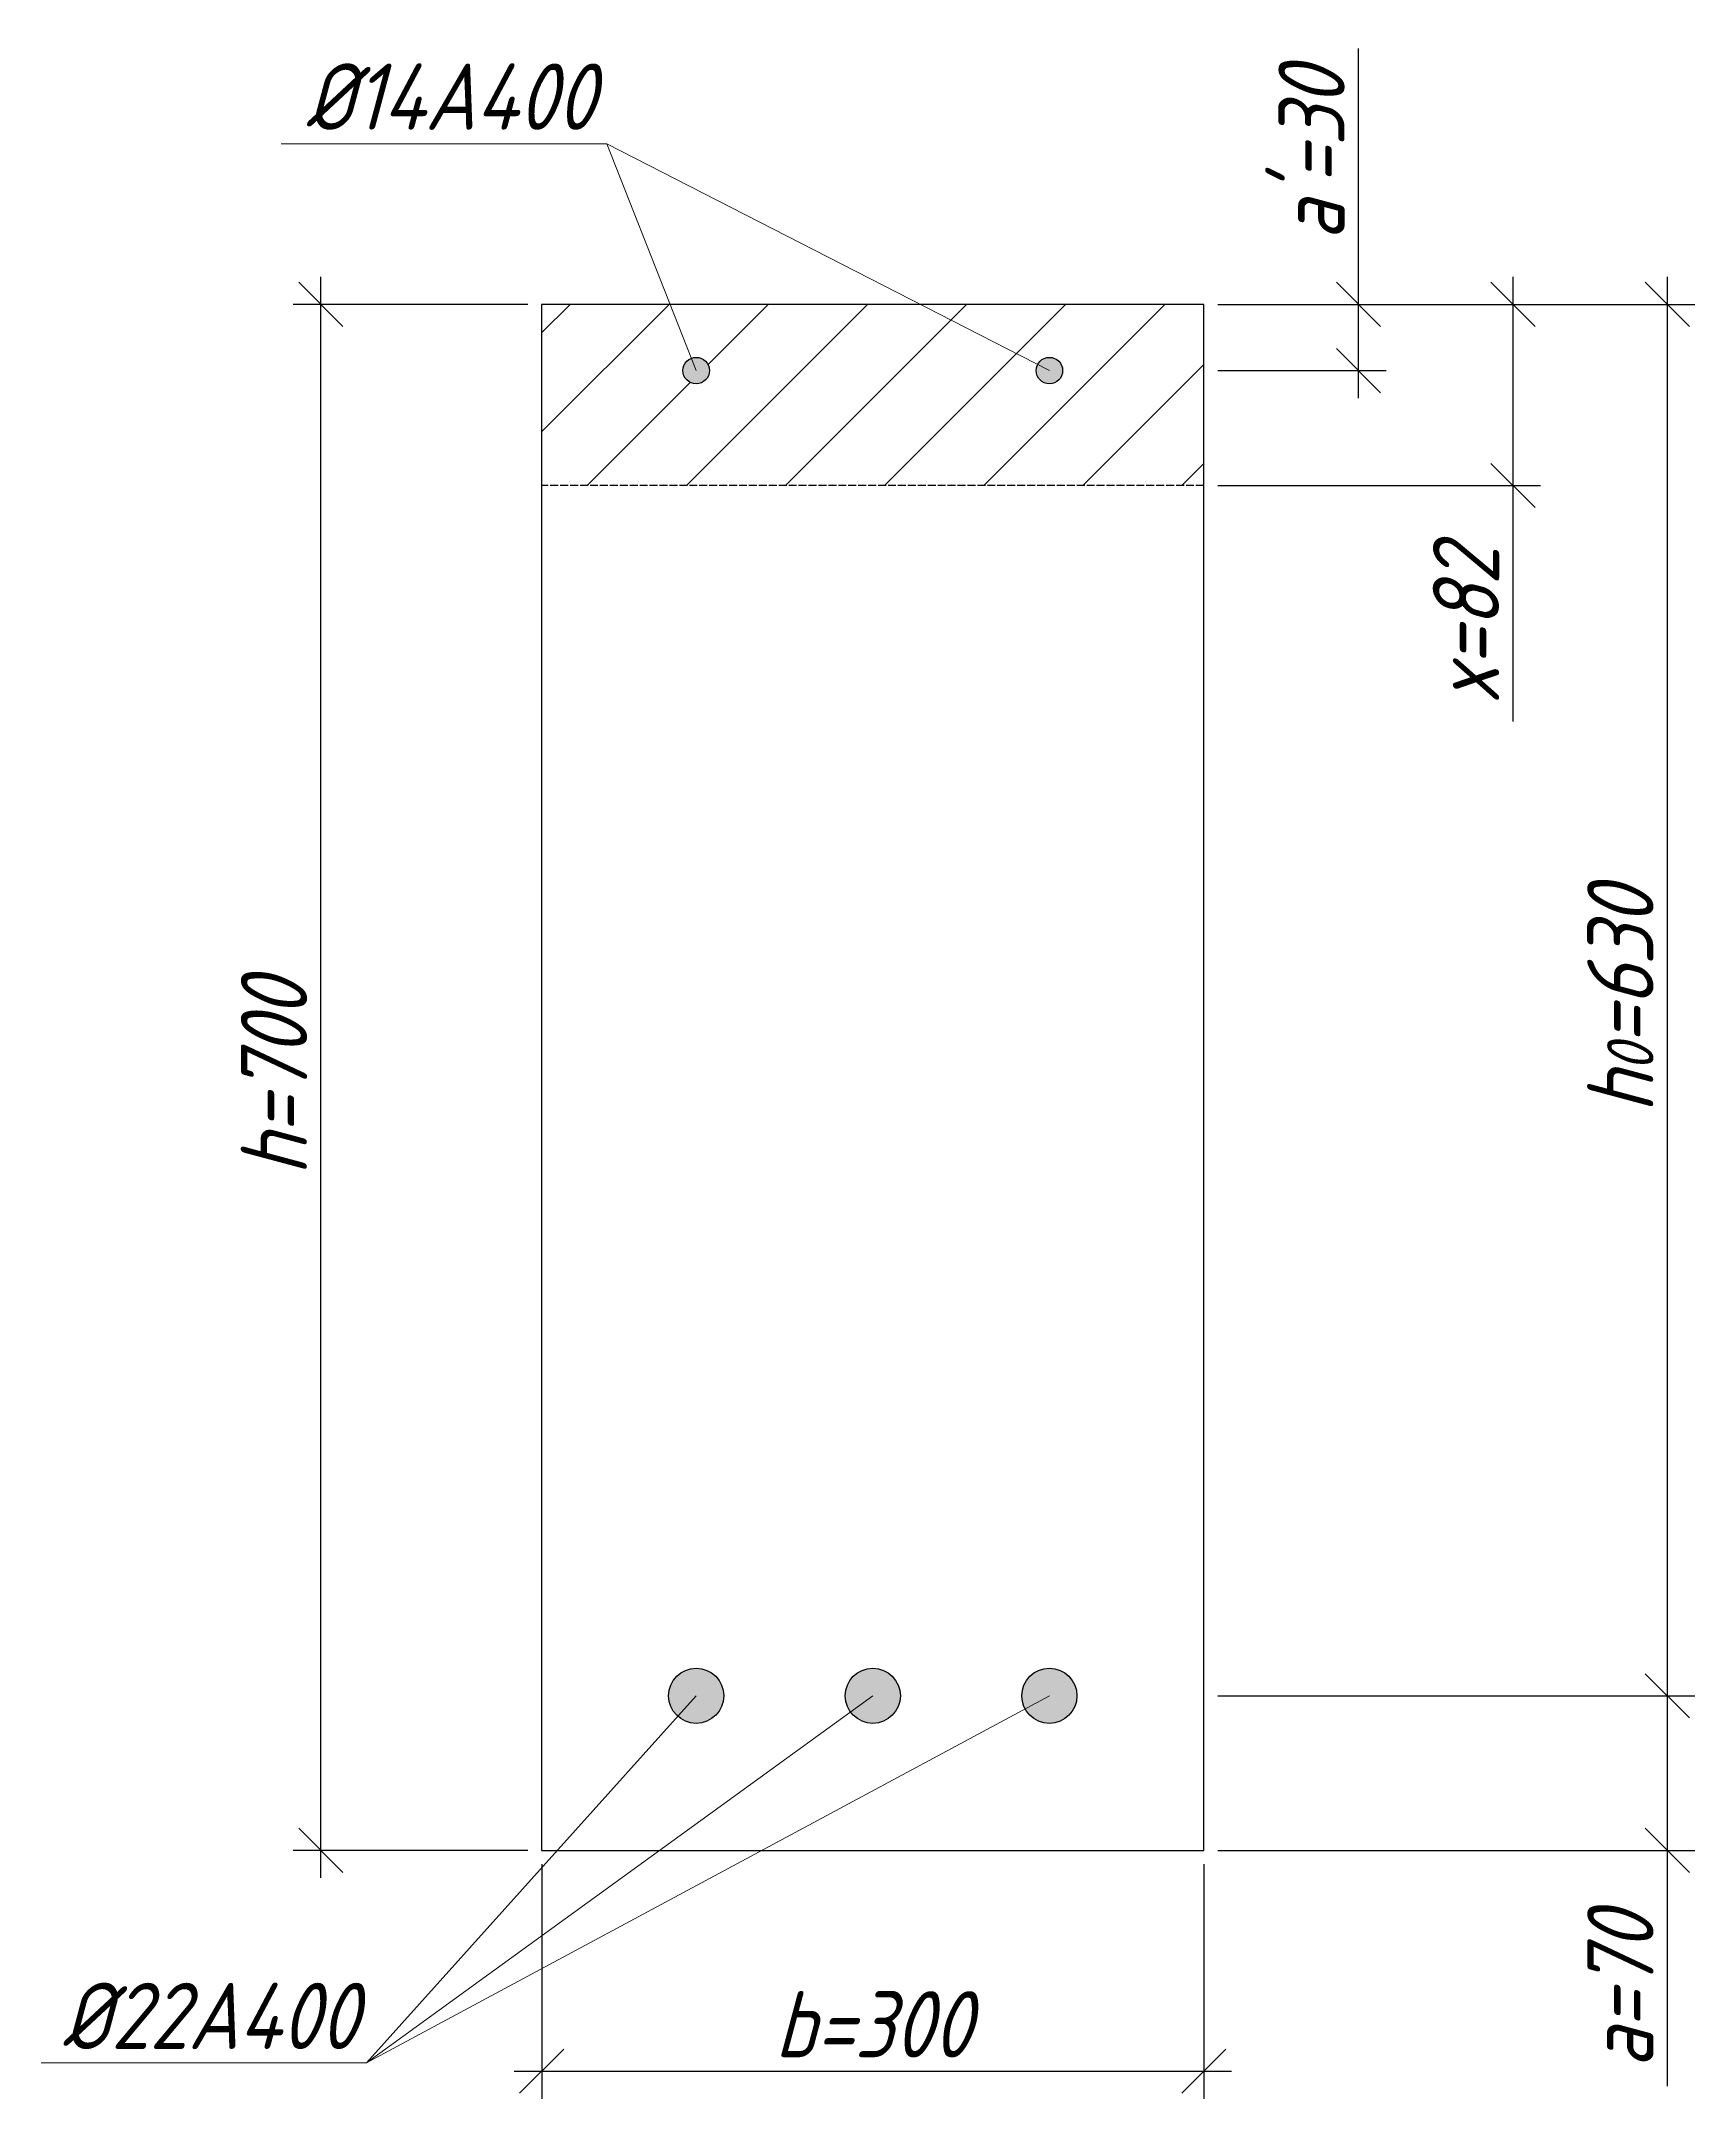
# Model space of a CAD drawing. Header units: millimetres. Extents: x -180 to 58926, y -10791 to 13515.
# Drawn here: x 3893 to 4642, y -1012 to -81 of the extents above; entities that cross this region are included whole.
import ezdxf

# ---------------------------------------------------------------- set-up
doc = ezdxf.new("R2010")
doc.units = ezdxf.units.MM
doc.linetypes.add('ACAD_ISO02W100', pattern=[15, 12, -3])
for name, color, linetype, lineweight in [('basic', 95, 'Continuous', 30), ('hatch', 117, 'ACAD_ISO02W100', 25), ('hatching', 225, 'Continuous', 20), ('size', 45, 'Continuous', 20), ('text', 13, 'Continuous', 20), ('thin', 153, 'Continuous', 18)]:
    doc.layers.add(name, color=color, linetype=linetype, lineweight=lineweight)
doc.styles.add('Structures', font='isocpeur.ttf', dxfattribs={"width": 0.85, "oblique": 15})
doc.dimstyles.new('Structures', dxfattribs={"dimtxt": 3, "dimasz": 2, "dimexe": 1.25, "dimexo": 0.625, "dimtad": 1, "dimtxsty": 'Structures', "dimblk": 'OBLIQUE', "dimcen": 2.5, "dimdle": 1.25, "dimadec": 0, "dimazin": 0, "dimtfac": 1, "dimtmove": 0, "dimatfit": 3, "dimfxl": 1, "dimarcsym": 0})

msp = doc.modelspace()

# ---------------------------------------------------------------- texts
at = {"layer": 'text', "char_height": 30, "width": 137.52879, "attachment_point": 5, "style": 'Structures'}
for s, insert in [('%%C14A400', (4078.429, -105.877)), ('%%C22A400', (3969.64, -974.874))]:
    msp.add_mtext(s, dxfattribs=dict(at, insert=insert))

# ---------------------------------------------------------------- blocks, each defined once
blk = doc.blocks.new('_Oblique')
at = {"color": 0, "linetype": 'ByBlock', "lineweight": -2}
blk.add_line((-0.5, -0.5), (0.5, 0.5), dxfattribs=at)
blk = doc.blocks.new('*D114')
at = {"layer": 'Defpoints', "color": 0, "transparency": 16777216}
for p in [(4119.88, -899.89), (4419.88, -899.89), (4419.88, -999.89)]:
    blk.add_point(p, dxfattribs=at)
at = {"layer": 'size', "color": 0, "lineweight": -2, "transparency": 16777216}
for p, q in [((4119.88, -906.14), (4119.88, -1012.39)), ((4419.88, -906.14), (4419.88, -1012.39)), ((4107.38, -999.89), (4432.38, -999.89))]:
    blk.add_line(p, q, dxfattribs=at)
at = {"layer": 'size', "color": 0, "lineweight": -2, "transparency": 16777216, "xscale": 20, "yscale": 20, "zscale": 20, "rotation": 180}
blk.add_blockref('_Oblique', (4119.88, -999.89), dxfattribs=at)
at = {"layer": 'size', "color": 0, "lineweight": -2, "transparency": 16777216, "xscale": 20, "yscale": 20, "zscale": 20}
blk.add_blockref('_Oblique', (4419.88, -999.89), dxfattribs=at)
at = {"layer": 'size', "color": 0, "transparency": 16777216, "insert": (4269.88, -978.64), "char_height": 30, "attachment_point": 5, "style": 'Structures'}
blk.add_mtext('b=300', dxfattribs=at)
blk = doc.blocks.new('*D115')
at = {"layer": 'Defpoints', "color": 0, "transparency": 16777216}
for p in [(4019.88, -199.89), (4119.88, -199.89), (4119.88, -899.89)]:
    blk.add_point(p, dxfattribs=at)
at = {"layer": 'size', "color": 0, "lineweight": -2, "transparency": 16777216}
for p, q in [((4019.88, -912.39), (4019.88, -187.39)), ((4113.63, -199.89), (4007.38, -199.89)), ((4113.63, -899.89), (4007.38, -899.89))]:
    blk.add_line(p, q, dxfattribs=at)
at = {"layer": 'size', "color": 0, "lineweight": -2, "transparency": 16777216, "xscale": 20, "yscale": 20, "zscale": 20}
for p, rotation in [((4019.88, -199.89), 90), ((4019.88, -899.89), 270)]:
    blk.add_blockref('_Oblique', p, dxfattribs=dict(at, rotation=rotation))
at = {"layer": 'size', "color": 0, "transparency": 16777216, "insert": (3998.63, -549.89), "char_height": 30, "attachment_point": 5, "rotation": 90, "style": 'Structures'}
blk.add_mtext('h=700', dxfattribs=at)
blk = doc.blocks.new('*D116')
at = {"layer": 'Defpoints', "color": 0, "transparency": 16777216}
for p in [(4419.88, -199.89), (4419.88, -829.89), (4629.78, -829.89)]:
    blk.add_point(p, dxfattribs=at)
at = {"layer": 'size', "color": 0, "lineweight": -2, "transparency": 16777216}
for p, q in [((4629.78, -187.39), (4629.78, -842.39)), ((4426.13, -199.89), (4642.28, -199.89)), ((4426.13, -829.89), (4642.28, -829.89))]:
    blk.add_line(p, q, dxfattribs=at)
at = {"layer": 'size', "color": 0, "lineweight": -2, "transparency": 16777216, "xscale": 20, "yscale": 20, "zscale": 20}
for p, rotation in [((4629.78, -199.89), 90), ((4629.78, -829.89), 270)]:
    blk.add_blockref('_Oblique', p, dxfattribs=dict(at, rotation=rotation))
at = {"layer": 'size', "color": 0, "transparency": 16777216, "insert": (4608.53, -514.89), "char_height": 30, "attachment_point": 5, "rotation": 90, "style": 'Structures'}
blk.add_mtext('h{\\H0.7x;\\S^ 0;}=630', dxfattribs=at)
blk = doc.blocks.new('*D117')
at = {"layer": 'Defpoints', "color": 0, "transparency": 16777216}
for p in [(4419.88, -829.89), (4419.88, -899.89), (4629.78, -899.89)]:
    blk.add_point(p, dxfattribs=at)
at = {"layer": 'size', "color": 0, "lineweight": -2, "transparency": 16777216}
for p, q in [((4629.78, -817.39), (4629.78, -899.89)), ((4426.13, -829.89), (4642.28, -829.89)), ((4426.13, -899.89), (4642.28, -899.89)), ((4629.78, -899.89), (4629.78, -1006.72))]:
    blk.add_line(p, q, dxfattribs=at)
at = {"layer": 'size', "color": 0, "lineweight": -2, "transparency": 16777216, "xscale": 20, "yscale": 20, "zscale": 20}
for p, rotation in [((4629.78, -829.89), 90), ((4629.78, -899.89), 270)]:
    blk.add_blockref('_Oblique', p, dxfattribs=dict(at, rotation=rotation))
at = {"layer": 'size', "color": 0, "transparency": 16777216, "insert": (4608.53, -963.31), "char_height": 30, "attachment_point": 5, "rotation": 90, "style": 'Structures'}
blk.add_mtext('a=70', dxfattribs=at)
blk = doc.blocks.new('*D118')
at = {"layer": 'Defpoints', "color": 0, "transparency": 16777216}
for p in [(4419.88, -199.89), (4489.88, -199.89), (4419.88, -229.89)]:
    blk.add_point(p, dxfattribs=at)
at = {"layer": 'size', "color": 0, "lineweight": -2, "transparency": 16777216}
for p, q in [((4489.88, -199.89), (4489.88, -84.12)), ((4426.13, -199.89), (4502.38, -199.89)), ((4489.88, -242.39), (4489.88, -199.89)), ((4426.13, -229.89), (4502.38, -229.89))]:
    blk.add_line(p, q, dxfattribs=at)
at = {"layer": 'size', "color": 0, "lineweight": -2, "transparency": 16777216, "xscale": 20, "yscale": 20, "zscale": 20}
for p, rotation in [((4489.88, -199.89), 90), ((4489.88, -229.89), 270)]:
    blk.add_blockref('_Oblique', p, dxfattribs=dict(at, rotation=rotation))
at = {"layer": 'size', "color": 0, "transparency": 16777216, "insert": (4468.63, -132), "char_height": 30, "attachment_point": 5, "rotation": 90, "style": 'Structures'}
blk.add_mtext("a'=30", dxfattribs=at)
blk = doc.blocks.new('*D119')
at = {"layer": 'Defpoints', "color": 0, "transparency": 16777216}
for p in [(4419.88, -199.89), (4419.88, -281.89), (4559.88, -281.89)]:
    blk.add_point(p, dxfattribs=at)
at = {"layer": 'size', "color": 0, "lineweight": -2, "transparency": 16777216}
for p, q in [((4559.88, -187.39), (4559.88, -281.89)), ((4426.13, -199.89), (4572.38, -199.89)), ((4426.13, -281.89), (4572.38, -281.89)), ((4559.88, -281.89), (4559.88, -388.72))]:
    blk.add_line(p, q, dxfattribs=at)
at = {"layer": 'size', "color": 0, "lineweight": -2, "transparency": 16777216, "xscale": 20, "yscale": 20, "zscale": 20}
for p, rotation in [((4559.88, -199.89), 90), ((4559.88, -281.89), 270)]:
    blk.add_blockref('_Oblique', p, dxfattribs=dict(at, rotation=rotation))
at = {"layer": 'size', "color": 0, "transparency": 16777216, "insert": (4538.63, -345.31), "char_height": 30, "attachment_point": 5, "rotation": 90, "style": 'Structures'}
blk.add_mtext('x=82', dxfattribs=at)

# ---------------------------------------------------------------- dimensions: what is measured, and where the dimension line sits
at = {"layer": 'size'}
for base, p1, p2, text, picture, middle in [((4489.875, -199.886), (4419.875, -229.886), (4419.875, -199.886), "a'=<>", '*D118', (4468.625, -132.004)), ((4019.875, -199.886), (4119.875, -899.886), (4119.875, -199.886), 'h=<>', '*D115', (3998.625, -549.886)), ((4629.779, -829.886), (4419.875, -199.886), (4419.875, -829.886), 'h{\\H0.7x;\\S^ 0;}=<>', '*D116', (4608.529, -514.886)), ((4559.875, -281.886), (4419.875, -199.886), (4419.875, -281.886), 'x=<>', '*D119', (4538.625, -345.305)), ((4629.779, -899.886), (4419.875, -829.886), (4419.875, -899.886), 'a=<>', '*D117', (4608.529, -963.305))]:
    dim = msp.add_linear_dim(base=base, p1=p1, p2=p2, angle=90, text=text, dimstyle='Structures', dxfattribs=at)
    dim.commit()
    dim.dimension.update_dxf_attribs({"geometry": picture, "text_midpoint": middle})
dim = msp.add_linear_dim(base=(4419.875, -999.886), p1=(4119.875, -899.886), p2=(4419.875, -899.886), text='b=<>', dimstyle='Structures', dxfattribs=at)
dim.commit()
dim.dimension.update_dxf_attribs({"geometry": '*D114', "text_midpoint": (4269.875, -978.636)})

# ---------------------------------------------------------------- hatches: boundary and pattern name
at = {"layer": 'basic'}
h = msp.add_hatch(color=256, dxfattribs=at)
h.dxf.hatch_style = 1
h.paths.add_polyline_path([(4183.875, -229.886, 1), (4195.875, -229.886, 1)])
h.paths.add_polyline_path([(4343.875, -229.886, 1), (4355.875, -229.886, 1)])
h = msp.add_hatch(color=256, dxfattribs=at)
h.dxf.hatch_style = 1
h.paths.add_polyline_path([(4177.375, -829.886, 1), (4202.375, -829.886, 1)])
h.paths.add_polyline_path([(4282.375, -829.886, 1), (4257.375, -829.886, 1)])
h.paths.add_polyline_path([(4362.375, -829.886, 1), (4337.375, -829.886, 1)])
at = {"layer": 'hatching'}
h = msp.add_hatch(dxfattribs=at)
h.set_pattern_fill('ANSI31', color=256, scale=10)
h.set_pattern_definition([(45, (11.878, -1132.757), (-22.45064, 22.45064), [])])
h.paths.add_polyline_path([(4419.875, -281.886), (4419.875, -199.886), (4119.875, -199.886), (4119.875, -281.886)])
h.paths.add_polyline_path([(4343.875, -229.886, -1), (4355.875, -229.886, -1)], flags=16)
h.paths.add_polyline_path([(4183.875, -229.886, -1), (4195.875, -229.886, -1)], flags=16)

# ---------------------------------------------------------------- linework, layer by layer
at = {"layer": 'basic'}
for p, q in [((4419.875, -199.886), (4119.875, -199.886)), ((4119.875, -199.886), (4119.875, -899.886)), ((4419.875, -899.886), (4419.875, -199.886)), ((4119.875, -899.886), (4419.875, -899.886))]:
    msp.add_line(p, q, dxfattribs=at)
for centre, radius in [((4189.875, -229.886), 6), ((4349.875, -229.886), 6), ((4189.875, -829.886), 12.5), ((4269.875, -829.886), 12.5), ((4349.875, -829.886), 12.5)]:
    msp.add_circle(centre, radius, dxfattribs=at)
at = {"layer": 'hatch', "ltscale": 0.3}
msp.add_line((4419.875, -281.886), (4119.875, -281.886), dxfattribs=at)
at = {"layer": 'thin'}
for p, q in [((4149.361, -127.14), (4001.926, -127.14)), ((4149.361, -127.14), (4189.875, -229.886)), ((4149.361, -127.14), (4349.875, -229.886)), ((4419.875, -199.886), (4419.875, -281.886)), ((4189.875, -829.886), (4040.572, -996.136)), ((4040.572, -996.136), (4269.875, -829.886)), ((4040.572, -996.136), (4349.875, -829.886)), ((4040.572, -996.136), (3893.137, -996.136))]:
    msp.add_line(p, q, dxfattribs=at)

msp.set_redraw_order([(e.dxf.handle, doc.entitydb.next_handle()) for e in msp.query("TEXT MTEXT ATTDEF DIMENSION ARC_DIMENSION")])  # texts and dimensions are drawn at this point

doc.saveas('drawing.dxf')
